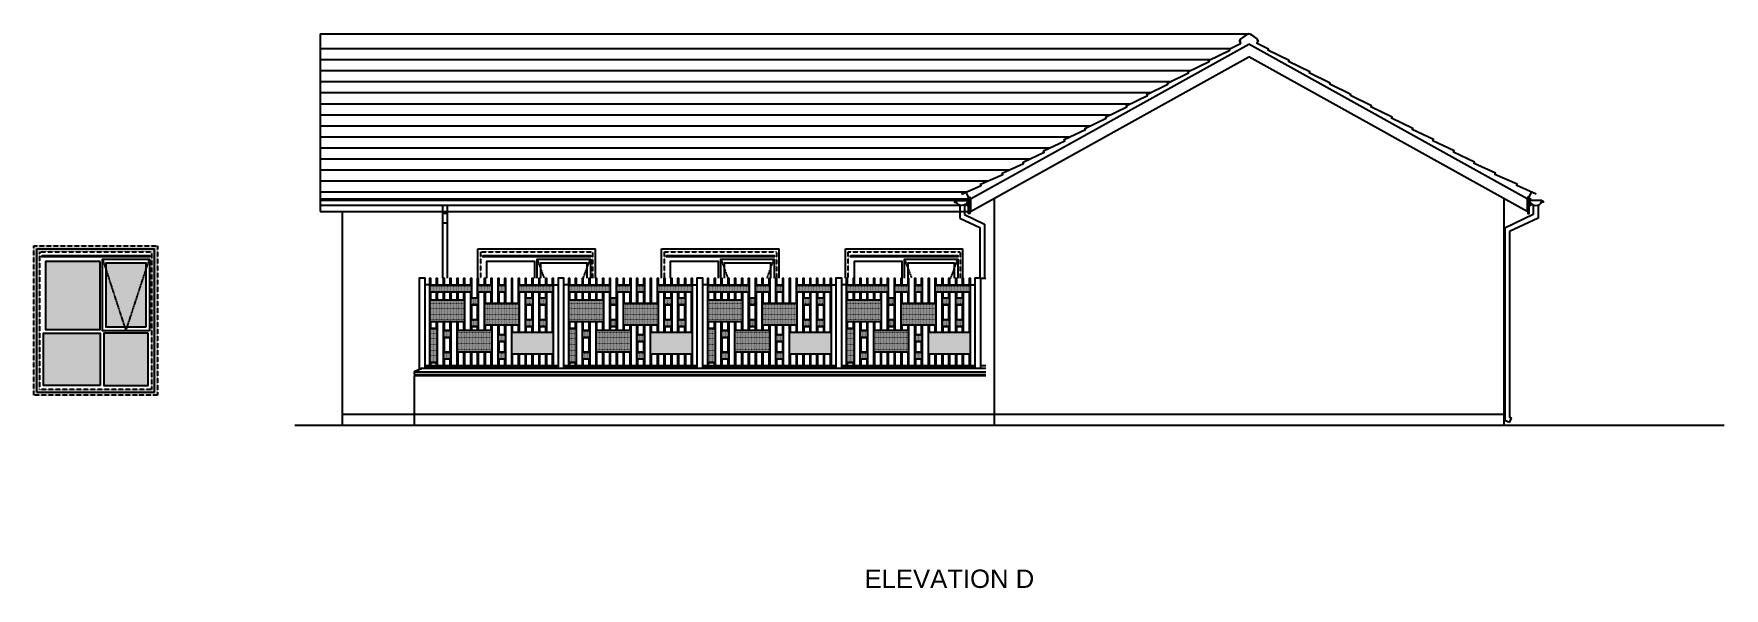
# Model space of a CAD drawing. Header units: inches. Extents: x -48459 to 205009, y 10398 to 54474.
# Drawn here: x 24124 to 47124, y 45607 to 53151 of the extents above; entities that cross this region are included whole.
import ezdxf

# ---------------------------------------------------------------- set-up
doc = ezdxf.new("R2010")
doc.units = ezdxf.units.IN
doc.header["$MEASUREMENT"] = 0
for name, pattern in [('13-42_First_Flr_Plan_XREF$0$HIDDEN', [0.375, 0.25, -0.125]), ('14-08 - Household Unit Master X-ref$0$DASHED2', [9.525, 6.35, -3.175]), ('DASHED', [19.05, 12.7, -6.35]), ('HIDDEN', [4.5, 1.5, -1.5, 1.5])]:
    doc.linetypes.add(name, pattern=pattern)
doc.layers.add('.', color=80, linetype='Continuous', lineweight=18)
for name, color, linetype in [('10-095_Xref_Sections$0$AR-Roof', 2, 'Continuous'), ('AR-backround', 9, 'Continuous'), ('AR-BRICK', 253, 'Continuous'), ('AR-DOOR-HATCH', 9, 'Continuous'), ('AR-HATCH', 8, 'Continuous'), ('AR-HIDDEN-OVER', 8, 'DASHED'), ('AR-NEW-WALL', 2, 'Continuous'), ('AR-RAILING', 8, 'Continuous'), ('AR-RAINWATER', 8, 'Continuous'), ('AR-ROOF-LINE', 8, 'Continuous'), ('AR-RWP', 8, 'Continuous'), ('AR-SECTION-LINE', 5, 'Continuous'), ('AR-WIND-SILL', 8, 'Continuous'), ('QSS ELEVATION 2', 2, 'Continuous'), ('QSS ELEVATION 4', 8, 'Continuous'), ('SECTION_3', 7, 'Continuous')]:
    doc.layers.add(name, color=color, linetype=linetype)
doc.layers.add('AR-DEMOLITIONS', color=1, linetype='13-42_First_Flr_Plan_XREF$0$HIDDEN', true_color=0xff0000)
doc.styles.add('MS_1.100_5.0mm', font='arial.ttf', dxfattribs={"height": 500})
pattern_1 = [(0, (-1e-11, -294.351), (3.125, 6.25), [0, -6.25])]
pattern_2 = [(0, (1890.1274, 0), (3.125, 6.25), [0, -6.25])]
pattern_3 = [(0, (3780.255, 0), (3.125, 6.25), [0, -6.25])]
pattern_4 = [(0, (5670.382, 0), (3.125, 6.25), [0, -6.25])]
pattern_5 = [(0, (1889.8473, -294.351), (3.125, 6.25), [0, -6.25])]
pattern_6 = [(0, (3779.975, -294.351), (3.125, 6.25), [0, -6.25])]
pattern_7 = [(0, (5670.382, -294.351), (3.125, 6.25), [0, -6.25])]

msp = doc.modelspace()

# ---------------------------------------------------------------- texts
at = {"layer": 'Defpoints', "insert": (33888.6, 45860.1), "char_height": 250, "attachment_point": 1, "style": 'MS_1.100_5.0mm'}
msp.add_mtext_dynamic_manual_height_columns('\\pxqc;ELEVATION D', width=5386.081, gutter_width=5000, heights=[0], dxfattribs=at)

# ---------------------------------------------------------------- blocks, each defined once
blk = doc.blocks.new('GUTTER END')
at = {"layer": '10-095_Xref_Sections$0$AR-Roof', "color": 8}
for p, q in [((0, -110), (0, 0)), ((0, 0), (8, 0)), ((8, -16), (8, 0)), ((0, -110), (6, -110)), ((8, -10), (18, -20)), ((8, -16), (15, -23)), ((8, -110), (8, -53)), ((168, -36), (11, -36)), ((15, -23), (18, -20)), ((165, -44), (167, -37)), ((182, -44), (165, -44)), ((169, -37), (168, -42)), ((174, -52), (170, -52))]:
    blk.add_line(p, q, dxfattribs=at)
blk.add_circle((182, -52), 8, dxfattribs=at)
for centre, radius, start, end in [((6, -106), 4, 270, 317.1447), ((89, -16), 81, 180, 194.4807), ((89, -16), 89, 204.4791, 336.1406), ((39, -132), 37.7, 67.9221, 142.2284), ((168, -37), 1, 71.5554, 162.9214), ((169, -43), 1, 166.0307, 270), ((168, -37), 1, 346.0307, 71.5554)]:
    blk.add_arc(centre, radius, start, end, dxfattribs=at)
blk = doc.blocks.new('A$Cdd12decc')
at = {"layer": 'AR-backround'}
for p, q in [((0, 0), (0, 400)), ((0, 400), (1600, 400)), ((1600, 0), (1600, 400))]:
    blk.add_line(p, q, dxfattribs=at)
at = {"layer": 'AR-backround', "linetype": '14-08 - Household Unit Master X-ref$0$DASHED2', "ltscale": 0.5}
blk.add_lwpolyline([(39, 0), (39, 361), (1561, 361), (1561, 0)], dxfattribs=at)
at = {"layer": 'AR-backround'}
for points in [[(68, 311), (795, 311), (795, 291), (68, 291)], [(805, 311), (1531, 311), (1531, 291), (805, 291)]]:
    blk.add_lwpolyline(points, close=True, dxfattribs=at)
for points in [[(805, 0), (805, 261), (1531, 261), (1531, 0)], [(775, 0), (775, 229), (118, 229), (118, 0)], [(775, 0), (775, 229), (118, 229), (118, 0)], [(855, 0), (855, 211), (1481, 211), (1481, 0)]]:
    blk.add_lwpolyline(points, dxfattribs=at)
at = {"layer": 'AR-backround', "linetype": 'HIDDEN'}
for points in [[(805, 261), (902, 0)], [(1434, 0), (1531, 261)]]:
    blk.add_lwpolyline(points, dxfattribs=at)
blk = doc.blocks.new('A$Caa643124')
at = {"layer": '.', "true_color": 0xff0000, "transparency": 33554559}
h = blk.add_hatch(color=1, dxfattribs=at)
h.dxf.hatch_style = 1
h.paths.add_polyline_path([(1682, 2033), (0, 2033), (0, 0), (1682, 0)])
h.paths.add_polyline_path([(80, 1953), (1602, 1953), (1602, 80), (80, 80)], flags=16)
at = {"layer": 'AR-DOOR-HATCH'}
h = blk.add_hatch(color=254, dxfattribs=at)
h.paths.add_polyline_path([(904, 130), (130, 130), (130, 845), (904, 845)])
h.paths.add_polyline_path([(1554, 845), (954, 845), (954, 130), (1554, 130)])
h.paths.add_polyline_path([(1523, 1803), (984, 1803), (984, 925), (1523, 925)])
h.paths.add_polyline_path([(904, 1820), (160, 1820), (160, 895), (904, 895)])
at = {"color": 252, "linetype": '14-08 - Household Unit Master X-ref$0$DASHED2', "ltscale": 0.5}
for points in [[(1683, 0), (0, 0), (0, 2033), (1683, 2033)], [(1602, 80), (80, 80), (80, 1953), (1602, 1953)]]:
    blk.add_lwpolyline(points, close=True, dxfattribs=at)
at = {"layer": 'AR-HIDDEN-OVER', "linetype": 'HIDDEN'}
blk.add_lwpolyline([(934, 1853), (1253, 875), (1573, 1853)], dxfattribs=at)
at = {"layer": 'QSS ELEVATION 2', "color": 4}
for p, q in [((42, 42), (42, 1992)), ((42, 1992), (1641, 1992)), ((1641, 42), (1641, 1992)), ((42, 42), (1641, 42))]:
    blk.add_line(p, q, dxfattribs=at)
at = {"layer": 'QSS ELEVATION 4'}
for points in [[(110, 1903), (836, 1903), (836, 1883), (110, 1883)], [(846, 1903), (1573, 1903), (1573, 1883), (846, 1883)], [(1573, 875), (934, 875), (934, 1853), (1573, 1853)], [(904, 1820), (160, 1820), (160, 895), (904, 895)], [(904, 1820), (160, 1820), (160, 895), (904, 895)], [(1523, 925), (984, 925), (984, 1803), (1523, 1803)], [(904, 130), (130, 130), (130, 845), (904, 845)], [(1554, 845), (954, 845), (954, 130), (1554, 130)]]:
    blk.add_lwpolyline(points, close=True, dxfattribs=at)

# ---------------------------------------------------------------- hatches: boundary and pattern name
at = {"layer": '.', "transparency": 33554559}
h = msp.add_hatch(dxfattribs=at)
h.set_pattern_fill('DOTS', color=254, scale=100)
h.paths.add_polyline_path([(30077.8, 49734.2), (29512.8, 49734.2), (29512.8, 49634.2), (30077.8, 49634.2)])
h = msp.add_hatch(dxfattribs=at)
h.set_pattern_fill('DOTS', color=254, scale=100)
h.paths.add_polyline_path([(30356.3, 49734.2), (30162.7, 49734.2), (30162.7, 49634.2), (30356.3, 49634.2)])
h.paths.add_polyline_path([(30542, 49734.2), (30441.2, 49734.2), (30441.2, 49634.2), (30542, 49634.2)])
h.paths.add_polyline_path([(30170.7, 49558.7), (30069.8, 49558.7), (30069.8, 49458.7), (30170.7, 49458.7)])
h = msp.add_hatch(dxfattribs=at)
h.set_pattern_fill('DOTS', color=254, scale=100)
h.paths.add_polyline_path([(31191.9, 49734.2), (30719.7, 49734.2), (30719.7, 49634.2), (31191.9, 49634.2)])
h = msp.add_hatch(dxfattribs=at)
h.set_pattern_fill('DOTS', color=254, scale=100)
h.set_pattern_definition(pattern_2)
h.paths.add_polyline_path([(31968, 49734.2), (31402.9, 49734.2), (31402.9, 49634.2), (31968, 49634.2)])
h = msp.add_hatch(dxfattribs=at)
h.set_pattern_fill('DOTS', color=254, scale=100)
h.set_pattern_definition(pattern_2)
h.paths.add_polyline_path([(32246.5, 49734.2), (32052.8, 49734.2), (32052.8, 49634.2), (32246.5, 49634.2)])
h.paths.add_polyline_path([(32432.1, 49734.2), (32331.3, 49734.2), (32331.3, 49634.2), (32432.1, 49634.2)])
h.paths.add_polyline_path([(32060.8, 49558.7), (31960, 49558.7), (31960, 49458.7), (32060.8, 49458.7)])
h = msp.add_hatch(dxfattribs=at)
h.set_pattern_fill('DOTS', color=254, scale=100)
h.set_pattern_definition(pattern_2)
h.paths.add_polyline_path([(33082, 49734.2), (32609.8, 49734.2), (32609.8, 49634.2), (33082, 49634.2)])
h = msp.add_hatch(dxfattribs=at)
h.set_pattern_fill('DOTS', color=254, scale=100)
h.set_pattern_definition(pattern_3)
h.paths.add_polyline_path([(33858.1, 49734.2), (33293.1, 49734.2), (33293.1, 49634.2), (33858.1, 49634.2)])
h = msp.add_hatch(dxfattribs=at)
h.set_pattern_fill('DOTS', color=254, scale=100)
h.set_pattern_definition(pattern_3)
h.paths.add_polyline_path([(34136.6, 49734.2), (33942.9, 49734.2), (33942.9, 49634.2), (34136.6, 49634.2)])
h.paths.add_polyline_path([(34322.3, 49734.2), (34221.4, 49734.2), (34221.4, 49634.2), (34322.3, 49634.2)])
h.paths.add_polyline_path([(33950.9, 49558.7), (33850.1, 49558.7), (33850.1, 49458.7), (33950.9, 49458.7)])
h = msp.add_hatch(dxfattribs=at)
h.set_pattern_fill('DOTS', color=254, scale=100)
h.set_pattern_definition(pattern_3)
h.paths.add_polyline_path([(34972.1, 49734.2), (34499.9, 49734.2), (34499.9, 49634.2), (34972.1, 49634.2)])
h = msp.add_hatch(dxfattribs=at)
h.set_pattern_fill('DOTS', color=254, scale=100)
h.set_pattern_definition(pattern_4)
h.paths.add_polyline_path([(35748.2, 49734.2), (35183.2, 49734.2), (35183.2, 49634.2), (35748.2, 49634.2)])
h = msp.add_hatch(dxfattribs=at)
h.set_pattern_fill('DOTS', color=254, scale=100)
h.set_pattern_definition(pattern_4)
h.paths.add_polyline_path([(36026.7, 49734.2), (35833.1, 49734.2), (35833.1, 49634.2), (36026.7, 49634.2)])
h.paths.add_polyline_path([(36212.4, 49734.2), (36111.6, 49734.2), (36111.6, 49634.2), (36212.4, 49634.2)])
h.paths.add_polyline_path([(35841.1, 49558.7), (35740.2, 49558.7), (35740.2, 49458.7), (35841.1, 49458.7)])
h = msp.add_hatch(dxfattribs=at)
h.set_pattern_fill('DOTS', color=254, scale=100)
h.set_pattern_definition(pattern_4)
h.paths.add_polyline_path([(36862.3, 49734.2), (36390.1, 49734.2), (36390.1, 49634.2), (36862.3, 49634.2)])
h = msp.add_hatch(dxfattribs=at)
h.set_pattern_fill('DOTS', color=254, scale=100)
h.paths.add_polyline_path([(29985, 49530.7), (29512.8, 49530.7), (29512.8, 49230.7), (29985, 49230.7)])
h = msp.add_hatch(dxfattribs=at)
h.set_pattern_fill('DOTS', color=254, scale=100)
h.paths.add_polyline_path([(30727.7, 49484.1), (30255.5, 49484.1), (30255.5, 49184.1), (30727.7, 49184.1)])
h = msp.add_hatch(dxfattribs=at)
h.set_pattern_fill('DOTS', color=254, scale=100)
h.paths.add_polyline_path([(30913.4, 49558.7), (30812.5, 49558.7), (30812.5, 49458.7), (30913.4, 49458.7)])
h = msp.add_hatch(dxfattribs=at)
h.set_pattern_fill('DOTS', color=254, scale=100)
h.paths.add_polyline_path([(31099, 49558.7), (30998.2, 49558.7), (30998.2, 49458.7), (31099, 49458.7)])
h = msp.add_hatch(dxfattribs=at)
h.set_pattern_fill('DOTS', color=254, scale=100)
h.set_pattern_definition(pattern_2)
h.paths.add_polyline_path([(31875.1, 49530.7), (31402.9, 49530.7), (31402.9, 49230.7), (31875.1, 49230.7)])
h = msp.add_hatch(dxfattribs=at)
h.set_pattern_fill('DOTS', color=254, scale=100)
h.set_pattern_definition(pattern_2)
h.paths.add_polyline_path([(32617.8, 49484.1), (32145.6, 49484.1), (32145.6, 49184.1), (32617.8, 49184.1)])
h = msp.add_hatch(dxfattribs=at)
h.set_pattern_fill('DOTS', color=254, scale=100)
h.set_pattern_definition(pattern_2)
h.paths.add_polyline_path([(32803.5, 49558.7), (32702.7, 49558.7), (32702.7, 49458.7), (32803.5, 49458.7)])
h = msp.add_hatch(dxfattribs=at)
h.set_pattern_fill('DOTS', color=254, scale=100)
h.set_pattern_definition(pattern_2)
h.paths.add_polyline_path([(32989.2, 49558.7), (32888.3, 49558.7), (32888.3, 49458.7), (32989.2, 49458.7)])
h = msp.add_hatch(dxfattribs=at)
h.set_pattern_fill('DOTS', color=254, scale=100)
h.set_pattern_definition(pattern_3)
h.paths.add_polyline_path([(33765.2, 49530.7), (33293.1, 49530.7), (33293.1, 49230.7), (33765.2, 49230.7)])
h = msp.add_hatch(dxfattribs=at)
h.set_pattern_fill('DOTS', color=254, scale=100)
h.set_pattern_definition(pattern_3)
h.paths.add_polyline_path([(34507.9, 49484.1), (34035.8, 49484.1), (34035.8, 49184.1), (34507.9, 49184.1)])
h = msp.add_hatch(dxfattribs=at)
h.set_pattern_fill('DOTS', color=254, scale=100)
h.set_pattern_definition(pattern_3)
h.paths.add_polyline_path([(34693.6, 49558.7), (34592.8, 49558.7), (34592.8, 49458.7), (34693.6, 49458.7)])
h = msp.add_hatch(dxfattribs=at)
h.set_pattern_fill('DOTS', color=254, scale=100)
h.set_pattern_definition(pattern_3)
h.paths.add_polyline_path([(34879.3, 49558.7), (34778.5, 49558.7), (34778.5, 49458.7), (34879.3, 49458.7)])
h = msp.add_hatch(dxfattribs=at)
h.set_pattern_fill('DOTS', color=254, scale=100)
h.set_pattern_definition(pattern_4)
h.paths.add_polyline_path([(35655.4, 49530.7), (35183.2, 49530.7), (35183.2, 49230.7), (35655.4, 49230.7)])
h = msp.add_hatch(dxfattribs=at)
h.set_pattern_fill('DOTS', color=254, scale=100)
h.set_pattern_definition(pattern_4)
h.paths.add_polyline_path([(36398.1, 49484.1), (35925.9, 49484.1), (35925.9, 49184.1), (36398.1, 49184.1)])
h = msp.add_hatch(dxfattribs=at)
h.set_pattern_fill('DOTS', color=254, scale=100)
h.set_pattern_definition(pattern_4)
h.paths.add_polyline_path([(36583.7, 49558.7), (36482.9, 49558.7), (36482.9, 49458.7), (36583.7, 49458.7)])
h = msp.add_hatch(dxfattribs=at)
h.set_pattern_fill('DOTS', color=254, scale=100)
h.set_pattern_definition(pattern_4)
h.paths.add_polyline_path([(36769.4, 49558.7), (36668.6, 49558.7), (36668.6, 49458.7), (36769.4, 49458.7)])
h = msp.add_hatch(dxfattribs=at)
h.set_pattern_fill('DOTS', color=254, scale=100)
h.set_pattern_definition([(0, (-742.697, -294.351), (3.125, 6.25), [0, -6.25])])
h.paths.add_polyline_path([(30170.7, 49264.4), (30069.8, 49264.4), (30069.8, 49164.4), (30170.7, 49164.4)])
h = msp.add_hatch(dxfattribs=at)
h.set_pattern_fill('DOTS', color=254, scale=100)
h.set_pattern_definition(pattern_1)
h.paths.add_polyline_path([(30913.4, 49264.4), (30812.5, 49264.4), (30812.5, 49164.4), (30913.4, 49164.4)])
h = msp.add_hatch(dxfattribs=at)
h.set_pattern_fill('DOTS', color=254, scale=100)
h.set_pattern_definition(pattern_1)
h.paths.add_polyline_path([(31099, 49264.4), (30998.2, 49264.4), (30998.2, 49164.4), (31099, 49164.4)])
h = msp.add_hatch(dxfattribs=at)
h.set_pattern_fill('DOTS', color=254, scale=100)
h.set_pattern_definition([(0, (1147.43, -294.351), (3.125, 6.25), [0, -6.25])])
h.paths.add_polyline_path([(32060.8, 49264.4), (31960, 49264.4), (31960, 49164.4), (32060.8, 49164.4)])
h = msp.add_hatch(dxfattribs=at)
h.set_pattern_fill('DOTS', color=254, scale=100)
h.set_pattern_definition(pattern_5)
h.paths.add_polyline_path([(32803.2, 49264.4), (32702.4, 49264.4), (32702.4, 49164.4), (32803.2, 49164.4)])
h = msp.add_hatch(dxfattribs=at)
h.set_pattern_fill('DOTS', color=254, scale=100)
h.set_pattern_definition(pattern_5)
h.paths.add_polyline_path([(32988.9, 49264.4), (32888, 49264.4), (32888, 49164.4), (32988.9, 49164.4)])
h = msp.add_hatch(dxfattribs=at)
h.set_pattern_fill('DOTS', color=254, scale=100)
h.set_pattern_definition([(0, (3037.5576, -294.351), (3.125, 6.25), [0, -6.25])])
h.paths.add_polyline_path([(33950.9, 49264.4), (33850.1, 49264.4), (33850.1, 49164.4), (33950.9, 49164.4)])
h = msp.add_hatch(dxfattribs=at)
h.set_pattern_fill('DOTS', color=254, scale=100)
h.set_pattern_definition(pattern_6)
h.paths.add_polyline_path([(34693.3, 49264.4), (34592.5, 49264.4), (34592.5, 49164.4), (34693.3, 49164.4)])
h = msp.add_hatch(dxfattribs=at)
h.set_pattern_fill('DOTS', color=254, scale=100)
h.set_pattern_definition(pattern_6)
h.paths.add_polyline_path([(34879, 49264.4), (34778.2, 49264.4), (34778.2, 49164.4), (34879, 49164.4)])
h = msp.add_hatch(dxfattribs=at)
h.set_pattern_fill('DOTS', color=254, scale=100)
h.set_pattern_definition([(0, (4927.685, -294.351), (3.125, 6.25), [0, -6.25])])
h.paths.add_polyline_path([(35841.1, 49264.4), (35740.2, 49264.4), (35740.2, 49164.4), (35841.1, 49164.4)])
h = msp.add_hatch(dxfattribs=at)
h.set_pattern_fill('DOTS', color=254, scale=100)
h.set_pattern_definition(pattern_7)
h.paths.add_polyline_path([(36583.7, 49264.4), (36482.9, 49264.4), (36482.9, 49164.4), (36583.7, 49164.4)])
h = msp.add_hatch(dxfattribs=at)
h.set_pattern_fill('DOTS', color=254, scale=100)
h.set_pattern_definition(pattern_7)
h.paths.add_polyline_path([(36769.4, 49264.4), (36668.6, 49264.4), (36668.6, 49164.4), (36769.4, 49164.4)])
h = msp.add_hatch(dxfattribs=at)
h.set_pattern_fill('DOTS', color=254, scale=100)
h.set_pattern_definition([(0, (-1299.72, -414.613), (3.125, 6.25), [0, -6.25])])
h.paths.add_polyline_path([(29613.6, 49144.1), (29512.8, 49144.1), (29512.8, 48671.9), (29613.6, 48671.9)])
h = msp.add_hatch(dxfattribs=at)
h.set_pattern_fill('DOTS', color=254, scale=100)
h.set_pattern_definition([(0, (-1114.0457, -443.0366), (3.125, 6.25), [0, -6.25])])
h.paths.add_polyline_path([(29799.3, 49115.7), (29698.5, 49115.7), (29698.5, 49015.7), (29799.3, 49015.7)])
h = msp.add_hatch(dxfattribs=at)
h.set_pattern_fill('DOTS', color=254, scale=100)
h.set_pattern_definition([(0, (371.3486, -413.4455), (3.125, 6.25), [0, -6.25])])
h.paths.add_polyline_path([(30356.3, 49117.3), (29884.2, 49117.3), (29884.2, 48817.3), (30356.3, 48817.3)])
h = msp.add_hatch(dxfattribs=at)
h.set_pattern_fill('DOTS', color=254, scale=100)
h.set_pattern_definition([(0, (-371.3486, -498.545), (3.125, 6.25), [0, -6.25])])
h.paths.add_polyline_path([(30542, 49060.2), (30441.2, 49060.2), (30441.2, 48960.2), (30542, 48960.2)])
h = msp.add_hatch(dxfattribs=at)
h.set_pattern_fill('DOTS', color=254, scale=100)
h.set_pattern_definition([(0, (1114.0457, -437.758), (3.125, 6.25), [0, -6.25])])
h.paths.add_polyline_path([(31191.9, 49092.9), (30626.9, 49092.9), (30626.9, 48792.9), (31191.9, 48792.9)])
h = msp.add_hatch(dxfattribs=at)
h.set_pattern_fill('DOTS', color=254, scale=100)
h.set_pattern_definition([(0, (590.4074, -414.613), (3.125, 6.25), [0, -6.25])])
h.paths.add_polyline_path([(31503.8, 49144.1), (31402.9, 49144.1), (31402.9, 48671.9), (31503.8, 48671.9)])
h = msp.add_hatch(dxfattribs=at)
h.set_pattern_fill('DOTS', color=254, scale=100)
h.set_pattern_definition([(0, (776.082, -443.0366), (3.125, 6.25), [0, -6.25])])
h.paths.add_polyline_path([(31689.4, 49115.7), (31588.6, 49115.7), (31588.6, 49015.7), (31689.4, 49015.7)])
h = msp.add_hatch(dxfattribs=at)
h.set_pattern_fill('DOTS', color=254, scale=100)
h.set_pattern_definition([(0, (2261.476, -413.4455), (3.125, 6.25), [0, -6.25])])
h.paths.add_polyline_path([(32246.5, 49117.3), (31774.3, 49117.3), (31774.3, 48817.3), (32246.5, 48817.3)])
h = msp.add_hatch(dxfattribs=at)
h.set_pattern_fill('DOTS', color=254, scale=100)
h.set_pattern_definition([(0, (1518.779, -498.545), (3.125, 6.25), [0, -6.25])])
h.paths.add_polyline_path([(32432.1, 49060.2), (32331.3, 49060.2), (32331.3, 48960.2), (32432.1, 48960.2)])
h = msp.add_hatch(dxfattribs=at)
h.set_pattern_fill('DOTS', color=254, scale=100)
h.set_pattern_definition([(0, (3004.173, -437.758), (3.125, 6.25), [0, -6.25])])
h.paths.add_polyline_path([(33082, 49092.9), (32517, 49092.9), (32517, 48792.9), (33082, 48792.9)])
h = msp.add_hatch(dxfattribs=at)
h.set_pattern_fill('DOTS', color=254, scale=100)
h.set_pattern_definition([(0, (2480.535, -414.613), (3.125, 6.25), [0, -6.25])])
h.paths.add_polyline_path([(33393.9, 49144.1), (33293.1, 49144.1), (33293.1, 48671.9), (33393.9, 48671.9)])
h = msp.add_hatch(dxfattribs=at)
h.set_pattern_fill('DOTS', color=254, scale=100)
h.set_pattern_definition([(0, (2666.209, -443.0366), (3.125, 6.25), [0, -6.25])])
h.paths.add_polyline_path([(33579.6, 49115.7), (33478.7, 49115.7), (33478.7, 49015.7), (33579.6, 49015.7)])
h = msp.add_hatch(dxfattribs=at)
h.set_pattern_fill('DOTS', color=254, scale=100)
h.set_pattern_definition([(0, (4151.603, -413.4455), (3.125, 6.25), [0, -6.25])])
h.paths.add_polyline_path([(34136.6, 49117.3), (33664.4, 49117.3), (33664.4, 48817.3), (34136.6, 48817.3)])
h = msp.add_hatch(dxfattribs=at)
h.set_pattern_fill('DOTS', color=254, scale=100)
h.set_pattern_definition([(0, (3408.906, -498.545), (3.125, 6.25), [0, -6.25])])
h.paths.add_polyline_path([(34322.3, 49060.2), (34221.4, 49060.2), (34221.4, 48960.2), (34322.3, 48960.2)])
h = msp.add_hatch(dxfattribs=at)
h.set_pattern_fill('DOTS', color=254, scale=100)
h.set_pattern_definition([(0, (4894.3004, -437.758), (3.125, 6.25), [0, -6.25])])
h.paths.add_polyline_path([(34972.1, 49092.9), (34407.1, 49092.9), (34407.1, 48792.9), (34972.1, 48792.9)])
h = msp.add_hatch(dxfattribs=at)
h.set_pattern_fill('DOTS', color=254, scale=100)
h.set_pattern_definition([(0, (4370.662, -414.613), (3.125, 6.25), [0, -6.25])])
h.paths.add_polyline_path([(35284, 49144.1), (35183.2, 49144.1), (35183.2, 48671.9), (35284, 48671.9)])
h = msp.add_hatch(dxfattribs=at)
h.set_pattern_fill('DOTS', color=254, scale=100)
h.set_pattern_definition([(0, (4556.3365, -443.0366), (3.125, 6.25), [0, -6.25])])
h.paths.add_polyline_path([(35469.7, 49115.7), (35368.9, 49115.7), (35368.9, 49015.7), (35469.7, 49015.7)])
h = msp.add_hatch(dxfattribs=at)
h.set_pattern_fill('DOTS', color=254, scale=100)
h.set_pattern_definition([(0, (6041.7307, -413.4455), (3.125, 6.25), [0, -6.25])])
h.paths.add_polyline_path([(36026.7, 49117.3), (35554.5, 49117.3), (35554.5, 48817.3), (36026.7, 48817.3)])
h = msp.add_hatch(dxfattribs=at)
h.set_pattern_fill('DOTS', color=254, scale=100)
h.set_pattern_definition([(0, (5299.0336, -498.545), (3.125, 6.25), [0, -6.25])])
h.paths.add_polyline_path([(36212.4, 49060.2), (36111.6, 49060.2), (36111.6, 48960.2), (36212.4, 48960.2)])
h = msp.add_hatch(dxfattribs=at)
h.set_pattern_fill('DOTS', color=254, scale=100)
h.set_pattern_definition([(0, (6784.428, -437.758), (3.125, 6.25), [0, -6.25])])
h.paths.add_polyline_path([(36862.3, 49092.9), (36297.2, 49092.9), (36297.2, 48792.9), (36862.3, 48792.9)])
h = msp.add_hatch(dxfattribs=at)
h.set_pattern_fill('DOTS', color=254, scale=100)
h.set_pattern_definition([(0, (-1114.0457, -737.388), (3.125, 6.25), [0, -6.25])])
h.paths.add_polyline_path([(29799.3, 48821.3), (29698.5, 48821.3), (29698.5, 48721.3), (29799.3, 48721.3)])
h = msp.add_hatch(dxfattribs=at)
h.set_pattern_fill('DOTS', color=254, scale=100)
h.set_pattern_definition([(0, (-371.3486, -737.388), (3.125, 6.25), [0, -6.25])])
h.paths.add_polyline_path([(30542, 48821.3), (30441.2, 48821.3), (30441.2, 48721.3), (30542, 48721.3)])
h = msp.add_hatch(dxfattribs=at)
h.set_pattern_fill('DOTS', color=254, scale=100)
h.set_pattern_definition([(0, (776.082, -737.388), (3.125, 6.25), [0, -6.25])])
h.paths.add_polyline_path([(31689.4, 48821.3), (31588.6, 48821.3), (31588.6, 48721.3), (31689.4, 48721.3)])
h = msp.add_hatch(dxfattribs=at)
h.set_pattern_fill('DOTS', color=254, scale=100)
h.set_pattern_definition([(0, (1518.779, -737.388), (3.125, 6.25), [0, -6.25])])
h.paths.add_polyline_path([(32432.1, 48821.3), (32331.3, 48821.3), (32331.3, 48721.3), (32432.1, 48721.3)])
h = msp.add_hatch(dxfattribs=at)
h.set_pattern_fill('DOTS', color=254, scale=100)
h.set_pattern_definition([(0, (2666.209, -737.388), (3.125, 6.25), [0, -6.25])])
h.paths.add_polyline_path([(33579.6, 48821.3), (33478.7, 48821.3), (33478.7, 48721.3), (33579.6, 48721.3)])
h = msp.add_hatch(dxfattribs=at)
h.set_pattern_fill('DOTS', color=254, scale=100)
h.set_pattern_definition([(0, (3408.906, -737.388), (3.125, 6.25), [0, -6.25])])
h.paths.add_polyline_path([(34322.3, 48821.3), (34221.4, 48821.3), (34221.4, 48721.3), (34322.3, 48721.3)])
h = msp.add_hatch(dxfattribs=at)
h.set_pattern_fill('DOTS', color=254, scale=100)
h.set_pattern_definition([(0, (4556.3365, -737.388), (3.125, 6.25), [0, -6.25])])
h.paths.add_polyline_path([(35469.7, 48821.3), (35368.9, 48821.3), (35368.9, 48721.3), (35469.7, 48721.3)])
h = msp.add_hatch(dxfattribs=at)
h.set_pattern_fill('DOTS', color=254, scale=100)
h.set_pattern_definition([(0, (5299.0336, -737.388), (3.125, 6.25), [0, -6.25])])
h.paths.add_polyline_path([(36212.4, 48821.3), (36111.6, 48821.3), (36111.6, 48721.3), (36212.4, 48721.3)])
at = {"layer": 'AR-BRICK', "transparency": 33554687}
h = msp.add_hatch(dxfattribs=at)
h.set_pattern_fill('ANSI31', color=254, scale=1200, angle=135)
h.paths.add_polyline_path([(38714.8, 52001.3), (38707, 52017.6), (38995.1, 52155.7), (38987.3, 52172), (39275.3, 52310.1), (39267.6, 52326.3), (39555.6, 52464.5), (39547.9, 52480.7), (39835.9, 52618.9), (39828.1, 52635.1), (40116.2, 52773.3), (40108.4, 52789.5), (40396.5, 52927.7), (40388.7, 52943.9), (40525.1, 53009.3), (28019.7, 53009.3), (28019.7, 50904.9), (36827.1, 50904.9), (36831.4, 50909.1), (36831.4, 50919.1), (36842.2, 50929.1), (36812, 50996.4), (37012.1, 51086.4), (37004.9, 51102.6), (37309.2, 51237.1), (37301.1, 51255), (37592.3, 51385.9), (37584.1, 51403.6), (37873.3, 51538.9), (37864.4, 51557.9), (38153.6, 51693.3), (38144.5, 51712.8), (38434, 51847.9), (38426.7, 51863.2)])

# ---------------------------------------------------------------- linework, layer by layer
at = {"layer": 'AR-backround', "color": 254, "transparency": 33554559}
for p, q in [((36670.9, 50883.3), (28019.7, 50883.3)), ((36749.9, 50814.5), (28019.7, 50814.5))]:
    msp.add_line(p, q, dxfattribs=at)
at = {"layer": 'AR-backround'}
for p, q in [((28319.7, 47974.2), (29300.1, 47974.2)), ((44139.4, 47974.2), (44123.9, 47974.2))]:
    msp.add_line(p, q, dxfattribs=at)
at = {"layer": 'AR-HATCH'}
for p, q in [((29300.1, 47974.2), (37188, 47974.2)), ((37188, 47974.2), (44123.9, 47974.2))]:
    msp.add_line(p, q, dxfattribs=at)
at = {"layer": 'AR-NEW-WALL'}
for p, q in [((37192.6, 50912.9), (37192.6, 47824.2)), ((44123.9, 50904.9), (44123.9, 47824.2)), ((29300.1, 48499.2), (29300.1, 47824.2))]:
    msp.add_line(p, q, dxfattribs=at)
at = {"layer": 'AR-NEW-WALL', "color": 8}
msp.add_line((28319.7, 50731.7), (28319.7, 47824.2), dxfattribs=at)
at = {"layer": 'AR-RAILING'}
for p, q in [((30356.3, 49184.1), (30356.3, 48599.2)), ((30441.2, 48599.2), (30441.2, 49184.1)), ((32246.5, 49184.1), (32246.5, 48599.2)), ((32331.3, 48599.2), (32331.3, 49184.1)), ((34136.6, 49184.1), (34136.6, 48599.2)), ((34221.4, 48599.2), (34221.4, 49184.1)), ((36026.7, 49184.1), (36026.7, 48599.2)), ((36111.6, 48599.2), (36111.6, 49184.1)), ((30348.3, 48599.2), (30348.3, 48817.3)), ((32238.5, 48599.2), (32238.5, 48817.3)), ((34128.6, 48599.2), (34128.6, 48817.3)), ((36018.7, 48599.2), (36018.7, 48817.3)), ((30449.2, 48721.3), (30449.2, 48599.2)), ((32339.3, 48721.3), (32339.3, 48599.2)), ((34229.4, 48721.3), (34229.4, 48599.2)), ((36119.6, 48721.3), (36119.6, 48599.2))]:
    msp.add_line(p, q, dxfattribs=at)
for points in [[(29447.3, 48599.2), (29447.3, 49824.2), (29367.3, 49824.2), (29367.3, 48580.4)], [(29520.8, 48671.9), (29520.8, 48637.2), (29512.8, 48637.2), (29512.8, 49824.2), (29520.8, 49824.2), (29520.8, 49734.2)], [(29605.6, 49734.2), (29605.6, 49824.2), (29613.6, 49824.2), (29613.6, 49734.2)], [(29698.5, 49734.2), (29698.5, 49824.2), (29706.5, 49824.2), (29706.5, 49734.2)], [(29791.3, 49734.2), (29791.3, 49824.2), (29799.3, 49824.2), (29799.3, 49734.2)], [(29884.2, 49734.2), (29884.2, 49824.2), (29892.2, 49824.2), (29892.2, 49734.2)], [(29977, 49734.2), (29977, 49824.2), (29985, 49824.2), (29985, 49734.2)], [(30069.8, 49734.2), (30069.8, 49824.2), (30077.8, 49824.2), (30077.8, 49558.7)], [(30162.7, 49558.7), (30162.7, 49824.2), (30170.7, 49824.2), (30170.7, 49734.2)], [(30255.5, 49734.2), (30255.5, 49824.2), (30263.5, 49824.2), (30263.5, 49734.2)], [(30348.3, 49734.2), (30348.3, 49824.2), (30356.3, 49824.2), (30356.3, 49484.1)], [(30441.2, 49484.1), (30441.2, 49824.2), (30449.2, 49824.2), (30449.2, 49734.2)], [(30534, 49734.2), (30534, 49824.2), (30542, 49824.2), (30542, 49484.1)], [(30626.9, 49484.1), (30626.9, 49824.2), (30634.9, 49824.2), (30634.9, 49484.1)], [(30719.7, 49484.1), (30719.7, 49824.2), (30727.7, 49824.2), (30727.7, 49734.2)], [(30812.5, 49734.2), (30812.5, 49824.2), (30820.5, 49824.2), (30820.5, 49734.2)], [(30905.6, 49734.2), (30905.6, 49824.2), (30913.6, 49824.2), (30913.6, 49734.2)], [(30998.2, 49734.2), (30998.2, 49824.2), (31006.2, 49824.2), (31006.2, 49734.2)], [(31091, 49734.2), (31091, 49824.2), (31099, 49824.2), (31099, 49734.2)], [(31183.9, 49734.2), (31183.9, 49824.2), (31191.9, 49824.2), (31191.9, 48637.2), (31183.9, 48637.2), (31183.9, 48792.9)], [(31337.4, 48599.2), (31337.4, 49824.2), (31257.4, 49824.2), (31257.4, 48599.2)], [(31410.9, 48671.9), (31410.9, 48637.2), (31402.9, 48637.2), (31402.9, 49824.2), (31410.9, 49824.2), (31410.9, 49734.2)], [(31495.8, 49734.2), (31495.8, 49824.2), (31503.8, 49824.2), (31503.8, 49734.2)], [(31588.6, 49734.2), (31588.6, 49824.2), (31596.6, 49824.2), (31596.6, 49734.2)], [(31681.4, 49734.2), (31681.4, 49824.2), (31689.4, 49824.2), (31689.4, 49734.2)], [(31774.3, 49734.2), (31774.3, 49824.2), (31782.3, 49824.2), (31782.3, 49734.2)], [(31867.1, 49734.2), (31867.1, 49824.2), (31875.1, 49824.2), (31875.1, 49734.2)], [(31960, 49734.2), (31960, 49824.2), (31968, 49824.2), (31968, 49117.3)], [(32052.8, 49117.3), (32052.8, 49824.2), (32060.8, 49824.2), (32060.8, 49734.2)], [(32145.6, 49734.2), (32145.6, 49824.2), (32153.6, 49824.2), (32153.6, 49734.2)], [(32238.5, 49734.2), (32238.5, 49824.2), (32246.5, 49824.2), (32246.5, 49484.1)], [(32331.3, 49484.1), (32331.3, 49824.2), (32339.3, 49824.2), (32339.3, 49734.2)], [(32424.1, 49734.2), (32424.1, 49824.2), (32432.1, 49824.2), (32432.1, 49484.1)], [(32517, 49484.1), (32517, 49824.2), (32525, 49824.2), (32525, 49484.1)], [(32609.8, 49484.1), (32609.8, 49824.2), (32617.8, 49824.2), (32617.8, 49734.2)], [(32702.7, 49734.2), (32702.7, 49824.2), (32710.7, 49824.2), (32710.7, 49734.2)], [(32795.8, 49734.2), (32795.8, 49824.2), (32803.8, 49824.2), (32803.8, 49734.2)], [(32888.3, 49734.2), (32888.3, 49824.2), (32896.3, 49824.2), (32896.3, 49734.2)], [(32981.2, 49734.2), (32981.2, 49824.2), (32989.2, 49824.2), (32989.2, 49734.2)], [(33074, 49734.2), (33074, 49824.2), (33082, 49824.2), (33082, 48637.2), (33074, 48637.2), (33074, 48792.9)], [(33227.5, 48599.2), (33227.5, 49824.2), (33147.5, 49824.2), (33147.5, 48599.2)], [(33301.1, 48671.9), (33301.1, 48637.2), (33293.1, 48637.2), (33293.1, 49824.2), (33301.1, 49824.2), (33301.1, 49734.2)], [(33385.9, 49734.2), (33385.9, 49824.2), (33393.9, 49824.2), (33393.9, 49734.2)], [(33478.7, 49734.2), (33478.7, 49824.2), (33486.7, 49824.2), (33486.7, 49734.2)], [(33571.6, 49734.2), (33571.6, 49824.2), (33579.6, 49824.2), (33579.6, 49734.2)], [(33664.4, 49734.2), (33664.4, 49824.2), (33672.4, 49824.2), (33672.4, 49734.2)], [(33757.2, 49734.2), (33757.2, 49824.2), (33765.2, 49824.2), (33765.2, 49734.2)], [(33850.1, 49734.2), (33850.1, 49824.2), (33858.1, 49824.2), (33858.1, 49117.3)], [(33942.9, 49117.3), (33942.9, 49824.2), (33950.9, 49824.2), (33950.9, 49734.2)], [(34035.8, 49734.2), (34035.8, 49824.2), (34043.8, 49824.2), (34043.8, 49734.2)], [(34128.6, 49734.2), (34128.6, 49824.2), (34136.6, 49824.2), (34136.6, 49484.1)], [(34221.4, 49484.1), (34221.4, 49824.2), (34229.4, 49824.2), (34229.4, 49734.2)], [(34314.3, 49734.2), (34314.3, 49824.2), (34322.3, 49824.2), (34322.3, 49484.1)], [(34407.1, 49484.1), (34407.1, 49824.2), (34415.1, 49824.2), (34415.1, 49484.1)], [(34499.9, 49484.1), (34499.9, 49824.2), (34507.9, 49824.2), (34507.9, 49734.2)], [(34592.8, 49734.2), (34592.8, 49824.2), (34600.8, 49824.2), (34600.8, 49734.2)], [(34685.9, 49734.2), (34685.9, 49824.2), (34693.9, 49824.2), (34693.9, 49734.2)], [(34778.5, 49734.2), (34778.5, 49824.2), (34786.5, 49824.2), (34786.5, 49734.2)], [(34871.3, 49734.2), (34871.3, 49824.2), (34879.3, 49824.2), (34879.3, 49734.2)], [(34964.1, 49734.2), (34964.1, 49824.2), (34972.1, 49824.2), (34972.1, 48637.2), (34964.1, 48637.2), (34964.1, 48792.9)], [(35117.7, 48599.2), (35117.7, 49824.2), (35037.7, 49824.2), (35037.7, 48599.2)], [(35191.2, 48671.9), (35191.2, 48637.2), (35183.2, 48637.2), (35183.2, 49824.2), (35191.2, 49824.2), (35191.2, 49734.2)], [(35276, 49734.2), (35276, 49824.2), (35284, 49824.2), (35284, 49734.2)], [(35368.9, 49734.2), (35368.9, 49824.2), (35376.9, 49824.2), (35376.9, 49734.2)], [(35461.7, 49734.2), (35461.7, 49824.2), (35469.7, 49824.2), (35469.7, 49734.2)], [(35554.5, 49734.2), (35554.5, 49824.2), (35562.5, 49824.2), (35562.5, 49734.2)], [(35647.4, 49734.2), (35647.4, 49824.2), (35655.4, 49824.2), (35655.4, 49734.2)], [(35740.2, 49734.2), (35740.2, 49824.2), (35748.2, 49824.2), (35748.2, 49117.3)], [(35833.1, 49117.3), (35833.1, 49824.2), (35841.1, 49824.2), (35841.1, 49734.2)], [(35925.9, 49734.2), (35925.9, 49824.2), (35933.9, 49824.2), (35933.9, 49734.2)], [(36018.7, 49734.2), (36018.7, 49824.2), (36026.7, 49824.2), (36026.7, 49484.1)], [(36111.6, 49484.1), (36111.6, 49824.2), (36119.6, 49824.2), (36119.6, 49734.2)], [(36204.4, 49734.2), (36204.4, 49824.2), (36212.4, 49824.2), (36212.4, 49484.1)], [(36297.2, 49484.1), (36297.2, 49824.2), (36305.2, 49824.2), (36305.2, 49484.1)], [(36390.1, 49484.1), (36390.1, 49824.2), (36398.1, 49824.2), (36398.1, 49734.2)], [(36482.9, 49734.2), (36482.9, 49824.2), (36490.9, 49824.2), (36490.9, 49734.2)], [(36576, 49734.2), (36576, 49824.2), (36584, 49824.2), (36584, 49734.2)], [(36668.6, 49734.2), (36668.6, 49824.2), (36676.6, 49824.2), (36676.6, 49734.2)], [(36761.4, 49734.2), (36761.4, 49824.2), (36769.4, 49824.2), (36769.4, 49734.2)], [(36854.3, 49734.2), (36854.3, 49824.2), (36862.3, 49824.2), (36862.3, 48637.2), (36854.3, 48637.2), (36854.3, 48792.9)], [(37007.8, 48599.2), (37007.8, 49824.2), (36927.8, 49824.2), (36927.8, 48599.2)], [(29512.8, 49530.7), (29985, 49530.7), (29985, 49230.7), (29512.8, 49230.7), (29512.8, 49530.7)], [(29520.8, 49634.2), (29520.8, 49530.7)], [(29605.6, 49530.7), (29605.6, 49634.2)], [(29613.6, 49634.2), (29613.6, 49530.7)], [(29698.5, 49530.7), (29698.5, 49634.2)], [(29706.5, 49634.2), (29706.5, 49530.7)], [(29791.3, 49530.7), (29791.3, 49634.2)], [(29799.3, 49634.2), (29799.3, 49530.7)], [(29884.2, 49530.7), (29884.2, 49634.2)], [(29892.2, 49634.2), (29892.2, 49530.7)], [(29977, 49530.7), (29977, 49634.2)], [(29985, 49634.2), (29985, 49117.3)], [(30069.8, 49117.3), (30069.8, 49634.2)], [(30077.8, 49458.7), (30077.8, 49264.4)], [(30162.7, 49264.4), (30162.7, 49458.7)], [(30170.7, 49634.2), (30170.7, 49117.3)], [(30255.5, 49117.3), (30255.5, 49634.2)], [(30255.5, 49484.1), (30727.7, 49484.1), (30727.7, 49184.1), (30255.5, 49184.1), (30255.5, 49484.1)], [(30263.5, 49634.2), (30263.5, 49484.1)], [(30348.3, 49484.1), (30348.3, 49634.2)], [(30449.2, 49634.2), (30449.2, 49484.1)], [(30534, 49484.1), (30534, 49634.2)], [(30727.7, 49634.2), (30727.7, 49092.9)], [(30812.5, 49092.9), (30812.5, 49634.2)], [(30820.5, 49634.2), (30820.5, 49558.7)], [(30820.5, 49458.7), (30820.5, 49264.4)], [(30905.6, 49558.7), (30905.6, 49634.2)], [(30905.6, 49264.4), (30905.6, 49458.7)], [(30913.6, 49634.2), (30913.6, 49092.9)], [(30998.2, 49092.9), (30998.2, 49634.2)], [(31006.2, 49634.2), (31006.2, 49558.7)], [(31006.2, 49458.7), (31006.2, 49264.4)], [(31091, 49558.7), (31091, 49634.2)], [(31091, 49264.4), (31091, 49458.7)], [(31099, 49634.2), (31099, 49092.9)], [(31183.9, 49092.9), (31183.9, 49634.2)], [(31402.9, 49530.7), (31875.1, 49530.7), (31875.1, 49230.7), (31402.9, 49230.7), (31402.9, 49530.7)], [(31410.9, 49634.2), (31410.9, 49530.7)], [(31495.8, 49530.7), (31495.8, 49634.2)], [(31503.8, 49634.2), (31503.8, 49530.7)], [(31588.6, 49530.7), (31588.6, 49634.2)], [(31596.6, 49634.2), (31596.6, 49530.7)], [(31681.4, 49530.7), (31681.4, 49634.2)], [(31689.4, 49634.2), (31689.4, 49530.7)], [(31774.3, 49530.7), (31774.3, 49634.2)], [(31782.3, 49634.2), (31782.3, 49530.7)], [(31867.1, 49530.7), (31867.1, 49634.2)], [(31875.1, 49634.2), (31875.1, 49117.3)], [(31960, 49117.3), (31960, 49634.2)], [(32060.8, 49634.2), (32060.8, 49117.3)], [(32145.6, 49117.3), (32145.6, 49634.2)], [(32145.6, 49484.1), (32617.8, 49484.1), (32617.8, 49184.1), (32145.6, 49184.1), (32145.6, 49484.1)], [(32153.6, 49634.2), (32153.6, 49484.1)], [(32238.5, 49484.1), (32238.5, 49634.2)], [(32339.3, 49634.2), (32339.3, 49484.1)], [(32424.1, 49484.1), (32424.1, 49634.2)], [(32617.8, 49634.2), (32617.8, 49092.9)], [(32702.7, 49092.9), (32702.7, 49634.2)], [(32710.7, 49634.2), (32710.7, 49558.7)], [(32710.7, 49458.7), (32710.7, 49264.4)], [(32795.8, 49558.7), (32795.8, 49634.2)], [(32795.8, 49264.4), (32795.8, 49458.7)], [(32803.8, 49634.2), (32803.8, 49092.9)], [(32888.3, 49092.9), (32888.3, 49634.2)], [(32896.3, 49634.2), (32896.3, 49558.7)], [(32896.3, 49458.7), (32896.3, 49264.4)], [(32981.2, 49558.7), (32981.2, 49634.2)], [(32981.2, 49264.4), (32981.2, 49458.7)], [(32989.2, 49634.2), (32989.2, 49092.9)], [(33074, 49092.9), (33074, 49634.2)], [(33293.1, 49530.7), (33765.2, 49530.7), (33765.2, 49230.7), (33293.1, 49230.7), (33293.1, 49530.7)], [(33301.1, 49634.2), (33301.1, 49530.7)], [(33385.9, 49530.7), (33385.9, 49634.2)], [(33393.9, 49634.2), (33393.9, 49530.7)], [(33478.7, 49530.7), (33478.7, 49634.2)], [(33486.7, 49634.2), (33486.7, 49530.7)], [(33571.6, 49530.7), (33571.6, 49634.2)], [(33579.6, 49634.2), (33579.6, 49530.7)], [(33664.4, 49530.7), (33664.4, 49634.2)], [(33672.4, 49634.2), (33672.4, 49530.7)], [(33757.2, 49530.7), (33757.2, 49634.2)], [(33765.2, 49634.2), (33765.2, 49117.3)], [(33850.1, 49117.3), (33850.1, 49634.2)], [(33950.9, 49634.2), (33950.9, 49117.3)], [(34035.8, 49117.3), (34035.8, 49634.2)], [(34035.8, 49484.1), (34507.9, 49484.1), (34507.9, 49184.1), (34035.8, 49184.1), (34035.8, 49484.1)], [(34043.8, 49634.2), (34043.8, 49484.1)], [(34128.6, 49484.1), (34128.6, 49634.2)], [(34229.4, 49634.2), (34229.4, 49484.1)], [(34314.3, 49484.1), (34314.3, 49634.2)], [(34507.9, 49634.2), (34507.9, 49092.9)], [(34592.8, 49092.9), (34592.8, 49634.2)], [(34600.8, 49634.2), (34600.8, 49558.7)], [(34600.8, 49458.7), (34600.8, 49264.4)], [(34685.9, 49558.7), (34685.9, 49634.2)], [(34685.9, 49264.4), (34685.9, 49458.7)], [(34693.9, 49634.2), (34693.9, 49092.9)], [(34778.5, 49092.9), (34778.5, 49634.2)], [(34786.5, 49634.2), (34786.5, 49558.7)], [(34786.5, 49458.7), (34786.5, 49264.4)], [(34871.3, 49558.7), (34871.3, 49634.2)], [(34871.3, 49264.4), (34871.3, 49458.7)], [(34879.3, 49634.2), (34879.3, 49092.9)], [(34964.1, 49092.9), (34964.1, 49634.2)], [(35183.2, 49530.7), (35655.4, 49530.7), (35655.4, 49230.7), (35183.2, 49230.7), (35183.2, 49530.7)], [(35191.2, 49634.2), (35191.2, 49530.7)], [(35276, 49530.7), (35276, 49634.2)], [(35284, 49634.2), (35284, 49530.7)], [(35368.9, 49530.7), (35368.9, 49634.2)], [(35376.9, 49634.2), (35376.9, 49530.7)], [(35461.7, 49530.7), (35461.7, 49634.2)], [(35469.7, 49634.2), (35469.7, 49530.7)], [(35554.5, 49530.7), (35554.5, 49634.2)], [(35562.5, 49634.2), (35562.5, 49530.7)], [(35647.4, 49530.7), (35647.4, 49634.2)], [(35655.4, 49634.2), (35655.4, 49117.3)], [(35740.2, 49117.3), (35740.2, 49634.2)], [(35841.1, 49634.2), (35841.1, 49117.3)], [(35925.9, 49117.3), (35925.9, 49634.2)], [(35925.9, 49484.1), (36398.1, 49484.1), (36398.1, 49184.1), (35925.9, 49184.1), (35925.9, 49484.1)], [(35933.9, 49634.2), (35933.9, 49484.1)], [(36018.7, 49484.1), (36018.7, 49634.2)], [(36119.6, 49634.2), (36119.6, 49484.1)], [(36204.4, 49484.1), (36204.4, 49634.2)], [(36398.1, 49634.2), (36398.1, 49092.9)], [(36482.9, 49092.9), (36482.9, 49634.2)], [(36490.9, 49634.2), (36490.9, 49558.7)], [(36490.9, 49458.7), (36490.9, 49264.4)], [(36576, 49558.7), (36576, 49634.2)], [(36576, 49264.4), (36576, 49458.7)], [(36584, 49634.2), (36584, 49092.9)], [(36668.6, 49092.9), (36668.6, 49634.2)], [(36676.6, 49634.2), (36676.6, 49558.7)], [(36676.6, 49458.7), (36676.6, 49264.4)], [(36761.4, 49558.7), (36761.4, 49634.2)], [(36761.4, 49264.4), (36761.4, 49458.7)], [(36769.4, 49634.2), (36769.4, 49092.9)], [(36854.3, 49092.9), (36854.3, 49634.2)], [(29520.8, 49230.7), (29520.8, 49144.1)], [(29613.6, 49230.7), (29613.6, 48637.2), (29605.6, 48637.2), (29605.6, 48671.9)], [(29605.6, 49144.1), (29605.6, 49230.7)], [(29706.5, 48721.3), (29706.5, 48637.2), (29698.5, 48637.2), (29698.5, 49230.7)], [(29706.5, 49230.7), (29706.5, 49115.7)], [(29799.3, 49230.7), (29799.3, 48637.2), (29791.3, 48637.2), (29791.3, 48721.3)], [(29791.3, 49115.7), (29791.3, 49230.7)], [(29892.2, 48817.3), (29892.2, 48637.2), (29884.2, 48637.2), (29884.2, 49230.7)], [(29892.2, 49230.7), (29892.2, 49117.3)], [(29977, 49117.3), (29977, 49230.7)], [(31410.9, 49230.7), (31410.9, 49144.1)], [(31503.8, 49230.7), (31503.8, 48637.2), (31495.8, 48637.2), (31495.8, 48671.9)], [(31495.8, 49144.1), (31495.8, 49230.7)], [(31596.6, 48721.3), (31596.6, 48637.2), (31588.6, 48637.2), (31588.6, 49230.7)], [(31596.6, 49230.7), (31596.6, 49115.7)], [(31689.4, 49230.7), (31689.4, 48637.2), (31681.4, 48637.2), (31681.4, 48721.3)], [(31681.4, 49115.7), (31681.4, 49230.7)], [(31782.3, 48817.3), (31782.3, 48637.2), (31774.3, 48637.2), (31774.3, 49230.7)], [(31782.3, 49230.7), (31782.3, 49117.3)], [(31867.1, 49117.3), (31867.1, 49230.7)], [(33301.1, 49230.7), (33301.1, 49144.1)], [(33393.9, 49230.7), (33393.9, 48637.2), (33385.9, 48637.2), (33385.9, 48671.9)], [(33385.9, 49144.1), (33385.9, 49230.7)], [(33486.7, 48721.3), (33486.7, 48637.2), (33478.7, 48637.2), (33478.7, 49230.7)], [(33486.7, 49230.7), (33486.7, 49115.7)], [(33579.6, 49230.7), (33579.6, 48637.2), (33571.6, 48637.2), (33571.6, 48721.3)], [(33571.6, 49115.7), (33571.6, 49230.7)], [(33672.4, 48817.3), (33672.4, 48637.2), (33664.4, 48637.2), (33664.4, 49230.7)], [(33672.4, 49230.7), (33672.4, 49117.3)], [(33757.2, 49117.3), (33757.2, 49230.7)], [(35191.2, 49230.7), (35191.2, 49144.1)], [(35284, 49230.7), (35284, 48637.2), (35276, 48637.2), (35276, 48671.9)], [(35276, 49144.1), (35276, 49230.7)], [(35376.9, 48721.3), (35376.9, 48637.2), (35368.9, 48637.2), (35368.9, 49230.7)], [(35376.9, 49230.7), (35376.9, 49115.7)], [(35469.7, 49230.7), (35469.7, 48637.2), (35461.7, 48637.2), (35461.7, 48721.3)], [(35461.7, 49115.7), (35461.7, 49230.7)], [(35562.5, 48817.3), (35562.5, 48637.2), (35554.5, 48637.2), (35554.5, 49230.7)], [(35562.5, 49230.7), (35562.5, 49117.3)], [(35647.4, 49117.3), (35647.4, 49230.7)], [(29512.8, 48671.9), (29512.8, 49144.1), (29613.6, 49144.1), (29613.6, 48671.9), (29513.6, 48671.9)], [(29706.5, 49015.7), (29706.5, 48821.3)], [(29791.3, 48821.3), (29791.3, 49015.7)], [(29884.2, 49117.3), (30356.3, 49117.3), (30356.3, 48817.3), (29884.2, 48817.3), (29884.2, 49117.3)], [(30077.8, 49164.4), (30077.8, 49117.3)], [(30162.7, 49117.3), (30162.7, 49164.4)], [(30263.5, 49184.1), (30263.5, 49117.3)], [(30348.3, 49117.3), (30348.3, 49184.1)], [(30449.2, 49184.1), (30449.2, 49060.2)], [(30534, 49060.2), (30534, 49184.1)], [(30542, 49184.1), (30542, 48637.2), (30534, 48637.2), (30534, 48721.3)], [(30634.9, 48792.9), (30634.9, 48637.2), (30626.9, 48637.2), (30626.9, 49184.1)], [(30626.9, 49092.9), (31191.9, 49092.9), (31191.9, 48792.9), (30626.9, 48792.9), (30626.9, 49092.9)], [(30634.9, 49184.1), (30634.9, 49092.9)], [(30719.7, 49092.9), (30719.7, 49184.1)], [(30820.5, 49164.4), (30820.5, 49092.9)], [(30905.6, 49092.9), (30905.6, 49164.4)], [(31006.2, 49164.4), (31006.2, 49092.9)], [(31091, 49092.9), (31091, 49164.4)], [(31402.9, 48671.9), (31402.9, 49144.1), (31503.8, 49144.1), (31503.8, 48671.9), (31403.8, 48671.9)], [(31596.6, 49015.7), (31596.6, 48821.3)], [(31681.4, 48821.3), (31681.4, 49015.7)], [(31774.3, 49117.3), (32246.5, 49117.3), (32246.5, 48817.3), (31774.3, 48817.3), (31774.3, 49117.3)], [(32153.6, 49184.1), (32153.6, 49117.3)], [(32238.5, 49117.3), (32238.5, 49184.1)], [(32339.3, 49184.1), (32339.3, 49060.2)], [(32432.1, 49184.1), (32432.1, 48637.2), (32424.1, 48637.2), (32424.1, 48721.3)], [(32424.1, 49060.2), (32424.1, 49184.1)], [(32525, 48792.9), (32525, 48637.2), (32517, 48637.2), (32517, 49184.1)], [(32517, 49092.9), (33082, 49092.9), (33082, 48792.9), (32517, 48792.9), (32517, 49092.9)], [(32525, 49184.1), (32525, 49092.9)], [(32609.8, 49092.9), (32609.8, 49184.1)], [(32710.7, 49164.4), (32710.7, 49092.9)], [(32795.8, 49092.9), (32795.8, 49164.4)], [(32896.3, 49164.4), (32896.3, 49092.9)], [(32981.2, 49092.9), (32981.2, 49164.4)], [(33293.1, 48671.9), (33293.1, 49144.1), (33393.9, 49144.1), (33393.9, 48671.9), (33293.9, 48671.9)], [(33486.7, 49015.7), (33486.7, 48821.3)], [(33571.6, 48821.3), (33571.6, 49015.7)], [(33664.4, 49117.3), (34136.6, 49117.3), (34136.6, 48817.3), (33664.4, 48817.3), (33664.4, 49117.3)], [(34043.8, 49184.1), (34043.8, 49117.3)], [(34128.6, 49117.3), (34128.6, 49184.1)], [(34229.4, 49184.1), (34229.4, 49060.2)], [(34322.3, 49184.1), (34322.3, 48637.2), (34314.3, 48637.2), (34314.3, 48721.3)], [(34314.3, 49060.2), (34314.3, 49184.1)], [(34415.1, 48792.9), (34415.1, 48637.2), (34407.1, 48637.2), (34407.1, 49184.1)], [(34407.1, 49092.9), (34972.1, 49092.9), (34972.1, 48792.9), (34407.1, 48792.9), (34407.1, 49092.9)], [(34415.1, 49184.1), (34415.1, 49092.9)], [(34499.9, 49092.9), (34499.9, 49184.1)], [(34600.8, 49164.4), (34600.8, 49092.9)], [(34685.9, 49092.9), (34685.9, 49164.4)], [(34786.5, 49164.4), (34786.5, 49092.9)], [(34871.3, 49092.9), (34871.3, 49164.4)], [(35183.2, 48671.9), (35183.2, 49144.1), (35284, 49144.1), (35284, 48671.9), (35184, 48671.9)], [(35376.9, 49015.7), (35376.9, 48821.3)], [(35461.7, 48821.3), (35461.7, 49015.7)], [(35554.5, 49117.3), (36026.7, 49117.3), (36026.7, 48817.3), (35554.5, 48817.3), (35554.5, 49117.3)], [(35933.9, 49184.1), (35933.9, 49117.3)], [(36018.7, 49117.3), (36018.7, 49184.1)], [(36119.6, 49184.1), (36119.6, 49060.2)], [(36212.4, 49184.1), (36212.4, 48637.2), (36204.4, 48637.2), (36204.4, 48721.3)], [(36204.4, 49060.2), (36204.4, 49184.1)], [(36305.2, 48792.9), (36305.2, 48637.2), (36297.2, 48637.2), (36297.2, 49184.1)], [(36297.2, 49092.9), (36862.3, 49092.9), (36862.3, 48792.9), (36297.2, 48792.9), (36297.2, 49092.9)], [(36305.2, 49184.1), (36305.2, 49092.9)], [(36390.1, 49092.9), (36390.1, 49184.1)], [(36490.9, 49164.4), (36490.9, 49092.9)], [(36576, 49092.9), (36576, 49164.4)], [(36676.6, 49164.4), (36676.6, 49092.9)], [(36761.4, 49092.9), (36761.4, 49164.4)], [(29985, 48817.3), (29985, 48637.2), (29977, 48637.2), (29977, 48817.3)], [(30077.8, 48817.3), (30077.8, 48637.2), (30069.8, 48637.2), (30069.8, 48817.3)], [(30170.7, 48817.3), (30170.7, 48637.2), (30162.7, 48637.2), (30162.7, 48817.3)], [(30263.5, 48817.3), (30263.5, 48637.2), (30255.5, 48637.2), (30255.5, 48817.3)], [(30449.2, 48960.2), (30449.2, 48821.3)], [(30534, 48821.3), (30534, 48960.2)], [(30727.7, 48792.9), (30727.7, 48637.2), (30719.7, 48637.2), (30719.7, 48792.9)], [(30820.5, 48792.9), (30820.5, 48637.2), (30812.5, 48637.2), (30812.5, 48792.9)], [(30913.6, 48792.9), (30913.6, 48637.2), (30905.6, 48637.2), (30905.6, 48792.9)], [(31006.2, 48792.9), (31006.2, 48637.2), (30998.2, 48637.2), (30998.2, 48792.9)], [(31099, 48792.9), (31099, 48637.2), (31091, 48637.2), (31091, 48792.9)], [(31875.1, 48817.3), (31875.1, 48637.2), (31867.1, 48637.2), (31867.1, 48817.3)], [(31968, 48817.3), (31968, 48637.2), (31960, 48637.2), (31960, 48817.3)], [(32060.8, 48817.3), (32060.8, 48637.2), (32052.8, 48637.2), (32052.8, 48817.3)], [(32153.6, 48817.3), (32153.6, 48637.2), (32145.6, 48637.2), (32145.6, 48817.3)], [(32339.3, 48960.2), (32339.3, 48821.3)], [(32424.1, 48821.3), (32424.1, 48960.2)], [(32617.8, 48792.9), (32617.8, 48637.2), (32609.8, 48637.2), (32609.8, 48792.9)], [(32710.7, 48792.9), (32710.7, 48637.2), (32702.7, 48637.2), (32702.7, 48792.9)], [(32803.8, 48792.9), (32803.8, 48637.2), (32795.8, 48637.2), (32795.8, 48792.9)], [(32896.3, 48792.9), (32896.3, 48637.2), (32888.3, 48637.2), (32888.3, 48792.9)], [(32989.2, 48792.9), (32989.2, 48637.2), (32981.2, 48637.2), (32981.2, 48792.9)], [(33765.2, 48817.3), (33765.2, 48637.2), (33757.2, 48637.2), (33757.2, 48817.3)], [(33858.1, 48817.3), (33858.1, 48637.2), (33850.1, 48637.2), (33850.1, 48817.3)], [(33950.9, 48817.3), (33950.9, 48637.2), (33942.9, 48637.2), (33942.9, 48817.3)], [(34043.8, 48817.3), (34043.8, 48637.2), (34035.8, 48637.2), (34035.8, 48817.3)], [(34229.4, 48960.2), (34229.4, 48821.3)], [(34314.3, 48821.3), (34314.3, 48960.2)], [(34507.9, 48792.9), (34507.9, 48637.2), (34499.9, 48637.2), (34499.9, 48792.9)], [(34600.8, 48792.9), (34600.8, 48637.2), (34592.8, 48637.2), (34592.8, 48792.9)], [(34693.9, 48792.9), (34693.9, 48637.2), (34685.9, 48637.2), (34685.9, 48792.9)], [(34786.5, 48792.9), (34786.5, 48637.2), (34778.5, 48637.2), (34778.5, 48792.9)], [(34879.3, 48792.9), (34879.3, 48637.2), (34871.3, 48637.2), (34871.3, 48792.9)], [(35655.4, 48817.3), (35655.4, 48637.2), (35647.4, 48637.2), (35647.4, 48817.3)], [(35748.2, 48817.3), (35748.2, 48637.2), (35740.2, 48637.2), (35740.2, 48817.3)], [(35841.1, 48817.3), (35841.1, 48637.2), (35833.1, 48637.2), (35833.1, 48817.3)], [(35933.9, 48817.3), (35933.9, 48637.2), (35925.9, 48637.2), (35925.9, 48817.3)], [(36119.6, 48960.2), (36119.6, 48821.3)], [(36204.4, 48821.3), (36204.4, 48960.2)], [(36398.1, 48792.9), (36398.1, 48637.2), (36390.1, 48637.2), (36390.1, 48792.9)], [(36490.9, 48792.9), (36490.9, 48637.2), (36482.9, 48637.2), (36482.9, 48792.9)], [(36584, 48792.9), (36584, 48637.2), (36576, 48637.2), (36576, 48792.9)], [(36676.6, 48792.9), (36676.6, 48637.2), (36668.6, 48637.2), (36668.6, 48792.9)], [(36769.4, 48792.9), (36769.4, 48637.2), (36761.4, 48637.2), (36761.4, 48792.9)]]:
    msp.add_lwpolyline(points, dxfattribs=at)
for points in [[(30069.8, 49264.4), (30170.7, 49264.4), (30170.7, 49164.4), (30069.8, 49164.4)], [(30812.8, 49264.4), (30913.6, 49264.4), (30913.6, 49164.4), (30812.8, 49164.4)], [(30998.2, 49264.4), (31099, 49264.4), (31099, 49164.4), (30998.2, 49164.4)], [(31960, 49264.4), (32060.8, 49264.4), (32060.8, 49164.4), (31960, 49164.4)], [(32702.9, 49264.4), (32803.8, 49264.4), (32803.8, 49164.4), (32702.9, 49164.4)], [(32888.3, 49264.4), (32989.2, 49264.4), (32989.2, 49164.4), (32888.3, 49164.4)], [(33850.1, 49264.4), (33950.9, 49264.4), (33950.9, 49164.4), (33850.1, 49164.4)], [(34593.1, 49264.4), (34693.9, 49264.4), (34693.9, 49164.4), (34593.1, 49164.4)], [(34778.5, 49264.4), (34879.3, 49264.4), (34879.3, 49164.4), (34778.5, 49164.4)], [(35740.2, 49264.4), (35841.1, 49264.4), (35841.1, 49164.4), (35740.2, 49164.4)], [(36483.2, 49264.4), (36584, 49264.4), (36584, 49164.4), (36483.2, 49164.4)], [(36668.6, 49264.4), (36769.4, 49264.4), (36769.4, 49164.4), (36668.6, 49164.4)], [(29698.5, 49115.7), (29799.3, 49115.7), (29799.3, 49015.7), (29698.5, 49015.7)], [(30441.2, 49060.2), (30542, 49060.2), (30542, 48960.2), (30441.2, 48960.2)], [(31588.6, 49115.7), (31689.4, 49115.7), (31689.4, 49015.7), (31588.6, 49015.7)], [(32331.3, 49060.2), (32432.1, 49060.2), (32432.1, 48960.2), (32331.3, 48960.2)], [(33478.7, 49115.7), (33579.6, 49115.7), (33579.6, 49015.7), (33478.7, 49015.7)], [(34221.4, 49060.2), (34322.3, 49060.2), (34322.3, 48960.2), (34221.4, 48960.2)], [(35368.9, 49115.7), (35469.7, 49115.7), (35469.7, 49015.7), (35368.9, 49015.7)], [(36111.6, 49060.2), (36212.4, 49060.2), (36212.4, 48960.2), (36111.6, 48960.2)], [(29698.5, 48821.3), (29799.3, 48821.3), (29799.3, 48721.3), (29698.5, 48721.3)], [(30441.2, 48821.3), (30542, 48821.3), (30542, 48721.3), (30441.2, 48721.3)], [(31588.6, 48821.3), (31689.4, 48821.3), (31689.4, 48721.3), (31588.6, 48721.3)], [(32331.3, 48821.3), (32432.1, 48821.3), (32432.1, 48721.3), (32331.3, 48721.3)], [(33478.7, 48821.3), (33579.6, 48821.3), (33579.6, 48721.3), (33478.7, 48721.3)], [(34221.4, 48821.3), (34322.3, 48821.3), (34322.3, 48721.3), (34221.4, 48721.3)], [(35368.9, 48821.3), (35469.7, 48821.3), (35469.7, 48721.3), (35368.9, 48721.3)], [(36111.6, 48821.3), (36212.4, 48821.3), (36212.4, 48721.3), (36111.6, 48721.3)]]:
    msp.add_lwpolyline(points, close=True, dxfattribs=at)
at = {"layer": 'AR-RAINWATER'}
for p, q in [((29512.8, 49734.2), (29447.3, 49734.2)), ((31191.9, 49734.2), (31257.4, 49734.2)), ((31402.9, 49734.2), (31337.4, 49734.2)), ((33082, 49734.2), (33147.5, 49734.2)), ((33293.1, 49734.2), (33227.5, 49734.2)), ((34972.1, 49734.2), (35037.7, 49734.2)), ((35183.2, 49734.2), (35117.7, 49734.2)), ((36862.3, 49734.2), (36927.8, 49734.2)), ((37007.8, 49824.2), (37077.2, 49824.2)), ((29300.1, 48549.2), (29407.6, 48599.2)), ((29407.6, 48599.2), (29300.1, 48549.2)), ((29300.1, 48549.2), (29300.1, 48514.2)), ((29515.1, 48549.2), (29515.1, 48549.2)), ((29300.1, 48514.2), (29315.1, 48514.2)), ((29315.1, 48499.2), (29300.1, 48499.2)), ((29315.1, 48514.2), (29315.1, 48499.2)), ((29315.1, 48514.2), (37077.2, 48514.2)), ((29315.1, 48499.2), (29315.1, 48499.2))]:
    msp.add_line(p, q, dxfattribs=at)
for points in [[(29512.8, 49734.2), (30077.8, 49734.2), (30077.8, 49634.2), (29512.8, 49634.2), (29512.8, 49734.2)], [(30719.7, 49734.2), (31191.9, 49734.2), (31191.9, 49634.2), (30719.7, 49634.2), (30719.7, 49734.2)], [(31402.9, 49734.2), (31968, 49734.2), (31968, 49634.2), (31402.9, 49634.2), (31402.9, 49734.2)], [(32609.8, 49734.2), (33082, 49734.2), (33082, 49634.2), (32609.8, 49634.2), (32609.8, 49734.2)], [(33293.1, 49734.2), (33858.1, 49734.2), (33858.1, 49634.2), (33293.1, 49634.2), (33293.1, 49734.2)], [(34499.9, 49734.2), (34972.1, 49734.2), (34972.1, 49634.2), (34499.9, 49634.2), (34499.9, 49734.2)], [(35183.2, 49734.2), (35748.2, 49734.2), (35748.2, 49634.2), (35183.2, 49634.2), (35183.2, 49734.2)], [(36390.1, 49734.2), (36862.3, 49734.2), (36862.3, 49634.2), (36390.1, 49634.2), (36390.1, 49734.2)], [(29300.1, 48549.2), (37077.2, 48549.2)], [(29407.6, 48599.2), (37077.2, 48599.2)], [(29447.3, 48637.2), (30348.3, 48637.2)], [(29447.3, 48629.2), (30348.3, 48629.2)], [(30356.3, 48637.2), (30441.2, 48637.2)], [(30356.3, 48629.2), (30441.2, 48629.2)], [(30449.2, 48637.2), (31257.4, 48637.2)], [(30449.2, 48629.2), (31257.4, 48629.2)], [(31337.4, 48637.2), (32238.5, 48637.2)], [(31337.4, 48629.2), (32238.5, 48629.2)], [(32246.5, 48637.2), (32331.3, 48637.2)], [(32246.5, 48629.2), (32331.3, 48629.2)], [(32339.3, 48637.2), (33147.5, 48637.2)], [(32339.3, 48629.2), (33147.5, 48629.2)], [(33227.5, 48637.2), (34128.6, 48637.2)], [(33227.5, 48629.2), (34128.6, 48629.2)], [(34136.6, 48637.2), (34221.4, 48637.2)], [(34136.6, 48629.2), (34221.4, 48629.2)], [(34229.4, 48637.2), (35037.7, 48637.2)], [(34229.4, 48629.2), (35037.7, 48629.2)], [(35117.7, 48637.2), (36018.7, 48637.2)], [(35117.7, 48629.2), (36018.7, 48629.2)], [(36026.7, 48637.2), (36111.6, 48637.2)], [(36026.7, 48629.2), (36111.6, 48629.2)], [(36119.6, 48637.2), (36927.8, 48637.2)], [(36119.6, 48629.2), (36927.8, 48629.2)], [(37007.8, 48637.2), (37077.2, 48637.2)], [(29300.1, 48499.2), (37077.2, 48499.2)]]:
    msp.add_lwpolyline(points, dxfattribs=at)
for points in [[(30162.7, 49734.2), (30356.3, 49734.2), (30356.3, 49634.2), (30162.7, 49634.2)], [(30441.2, 49734.2), (30542, 49734.2), (30542, 49634.2), (30441.2, 49634.2)], [(32052.8, 49734.2), (32246.5, 49734.2), (32246.5, 49634.2), (32052.8, 49634.2)], [(32331.3, 49734.2), (32432.1, 49734.2), (32432.1, 49634.2), (32331.3, 49634.2)], [(33942.9, 49734.2), (34136.6, 49734.2), (34136.6, 49634.2), (33942.9, 49634.2)], [(34221.4, 49734.2), (34322.3, 49734.2), (34322.3, 49634.2), (34221.4, 49634.2)], [(35833.1, 49734.2), (36026.7, 49734.2), (36026.7, 49634.2), (35833.1, 49634.2)], [(36111.6, 49734.2), (36212.4, 49734.2), (36212.4, 49634.2), (36111.6, 49634.2)], [(30069.8, 49558.7), (30170.7, 49558.7), (30170.7, 49458.7), (30069.8, 49458.7)], [(30812.5, 49558.7), (30913.4, 49558.7), (30913.4, 49458.7), (30812.5, 49458.7)], [(30998.2, 49558.7), (31099, 49558.7), (31099, 49458.7), (30998.2, 49458.7)], [(31960, 49558.7), (32060.8, 49558.7), (32060.8, 49458.7), (31960, 49458.7)], [(32702.7, 49558.7), (32803.5, 49558.7), (32803.5, 49458.7), (32702.7, 49458.7)], [(32888.3, 49558.7), (32989.2, 49558.7), (32989.2, 49458.7), (32888.3, 49458.7)], [(33850.1, 49558.7), (33950.9, 49558.7), (33950.9, 49458.7), (33850.1, 49458.7)], [(34592.8, 49558.7), (34693.6, 49558.7), (34693.6, 49458.7), (34592.8, 49458.7)], [(34778.5, 49558.7), (34879.3, 49558.7), (34879.3, 49458.7), (34778.5, 49458.7)], [(35740.2, 49558.7), (35841.1, 49558.7), (35841.1, 49458.7), (35740.2, 49458.7)], [(36482.9, 49558.7), (36583.7, 49558.7), (36583.7, 49458.7), (36482.9, 49458.7)], [(36668.6, 49558.7), (36769.4, 49558.7), (36769.4, 49458.7), (36668.6, 49458.7)]]:
    msp.add_lwpolyline(points, close=True, dxfattribs=at)
at = {"layer": 'AR-ROOF-LINE'}
for p, q in [((28019.7, 53150.9), (40656.3, 53150.9)), ((28019.7, 53150.9), (28019.7, 50731.7)), ((40621.5, 53138.7), (40546.4, 53082.2)), ((40622.1, 53137.9), (40547, 53081.4)), ((40622.7, 53137.1), (40547.6, 53080.6)), ((40626.1, 53139), (40548.1, 53080.5)), ((40686.6, 53139), (40764.6, 53080.5)), ((40690, 53137.1), (40765.1, 53080.6)), ((40690.6, 53137.9), (40765.7, 53081.4)), ((40691.2, 53138.7), (40766.3, 53082.2)), ((36869.4, 50904.9), (40656.3, 53009.3)), ((40542.7, 53017.7), (40542.7, 53032.4)), ((44443.2, 50904.9), (40656.3, 53009.3)), ((36869.4, 50733.3), (40656.3, 52837.7)), ((44443.2, 50733.3), (40656.3, 52837.7)), ((28019.7, 50904.9), (36869.4, 50904.9)), ((36842.2, 50929.1), (36812, 50996.4)), ((36869.4, 50904.9), (36869.4, 50733.3)), ((44443.2, 50904.9), (44443.2, 50733.3)), ((44470.4, 50929.1), (44500.7, 50996.4)), ((28019.7, 50731.7), (36869.4, 50733.3)), ((27677.5, 47824.2), (29300.1, 47824.2)), ((29300.1, 47824.2), (47123.9, 47824.2))]:
    msp.add_line(p, q, dxfattribs=at)
for points in [[(36745.4, 50966.5), (37012.1, 51086.4), (37004.9, 51102.6), (37309.2, 51237.1), (37301.1, 51255), (37592.3, 51385.9), (37584.1, 51403.6), (37873.3, 51538.9), (37864.4, 51557.9), (38153.6, 51693.3), (38144.5, 51712.8), (38434, 51847.9), (38426.7, 51863.2), (38714.8, 52001.3), (38707, 52017.6), (38995.1, 52155.7), (38987.3, 52172), (39275.3, 52310.1), (39267.6, 52326.3), (39555.6, 52464.5), (39547.9, 52480.7), (39835.9, 52618.9), (39828.1, 52635.1), (40116.2, 52773.3), (40108.4, 52789.5), (40396.5, 52927.7), (40388.7, 52943.9), (40542.7, 53017.7), (40542.7, 53032.4)], [(36745.4, 50966.5), (37012.1, 51086.4), (37004.9, 51102.6), (37309.2, 51237.1), (37301.1, 51255), (37592.3, 51385.9), (37584.1, 51403.6), (37873.3, 51538.9), (37864.4, 51557.9), (38153.6, 51693.3), (38144.5, 51712.8), (38434, 51847.9), (38426.7, 51863.2), (38714.8, 52001.3), (38707, 52017.6), (38995.1, 52155.7), (38987.3, 52172), (39275.3, 52310.1), (39267.6, 52326.3), (39555.6, 52464.5), (39547.9, 52480.7), (39835.9, 52618.9), (39828.1, 52635.1), (40116.2, 52773.3), (40108.4, 52789.5), (40396.5, 52927.7), (40388.7, 52943.9), (40542.7, 53017.7), (40542.7, 53032.4)], [(44567.3, 50966.5), (44300.6, 51086.4), (44307.7, 51102.6), (44003.5, 51237.1), (44011.5, 51255), (43720.4, 51385.9), (43728.6, 51403.6), (43439.4, 51538.9), (43448.3, 51557.9), (43159.1, 51693.3), (43168.2, 51712.8), (42878.7, 51847.9), (42886, 51863.2), (42597.9, 52001.3), (42605.7, 52017.6), (42317.6, 52155.7), (42325.4, 52172), (42037.3, 52310.1), (42045.1, 52326.3), (41757, 52464.5), (41764.8, 52480.7), (41476.7, 52618.9), (41484.5, 52635.1), (41196.5, 52773.3), (41204.2, 52789.5), (40916.2, 52927.7), (40923.9, 52943.9), (40770, 53017.7), (40770, 53032.4)]]:
    msp.add_lwpolyline(points, dxfattribs=at)
for centre, radius, start, end in [((40658.2, 53089.7), 61.2, 91.72343, 126.86499), ((40658.2, 53089.7), 60.2, 91.75207, 126.86499), ((40658.2, 53089.7), 59.2, 91.78169, 126.86499), ((40658.1, 53092.6), 56.4, 91.72343, 124.60398), ((40654.5, 53089.7), 61.2, 53.13501, 88.27657), ((40654.5, 53089.7), 60.2, 53.13501, 88.24793), ((40654.6, 53092.6), 56.4, 55.39602, 88.27657), ((40654.5, 53089.7), 59.2, 53.13501, 88.21831), ((40559.6, 53051.9), 29.4, 174.41606, 209.91999), ((40571.7, 53049), 41.7, 127.31435, 171.96806), ((40559.6, 53051.9), 28.4, 174.41606, 209.91999), ((40571.7, 53049), 40.7, 127.31435, 171.96806), ((40559.6, 53051.9), 27.4, 174.41606, 209.91999), ((40571.7, 53049), 39.7, 127.31435, 171.96806), ((40542.2, 53041.5), 9.1, 207.33018, 339.23177), ((40542.2, 53041.5), 8.1, 207.33018, 339.23177), ((40542.2, 53041.5), 7.1, 207.33018, 339.23177), ((40770.5, 53041.5), 9.1, 200.76823, 332.66982), ((40770.5, 53041.5), 8.1, 200.76823, 332.66982), ((40770.5, 53041.5), 7.1, 200.76823, 332.66982), ((40741, 53049), 39.7, 8.03194, 52.68565), ((40741, 53049), 40.7, 8.03194, 52.68565), ((40741, 53049), 41.7, 8.03194, 52.68565), ((40753.1, 53051.9), 27.4, 330.08001, 5.58394), ((40753.1, 53051.9), 28.4, 330.08001, 5.58394), ((40753.1, 53051.9), 29.4, 330.08001, 5.58394)]:
    msp.add_arc(centre, radius, start, end, dxfattribs=at)
at = {"layer": 'AR-RWP'}
for p, q in [((29684.6, 50814.5), (29684.6, 49824.2)), ((29684.6, 50712.1), (29749.6, 50712.1)), ((29749.6, 50814.5), (29749.6, 49824.2)), ((29684.6, 50578.4), (29749.6, 50578.4))]:
    msp.add_line(p, q, dxfattribs=at)
at = {"layer": 'AR-RWP', "linetype": 'Continuous'}
for p, q in [((36722, 50814.5), (36722, 50643.8)), ((36722, 50643.8), (36996.3, 50513)), ((36787, 50814.5), (36787, 50691.5)), ((36787, 50691.5), (37061.3, 50560.8)), ((44525.7, 50691.5), (44139.4, 50507.4)), ((44590.7, 50643.8), (44204.4, 50459.6)), ((44525.7, 50814.5), (44525.7, 50691.5)), ((44590.7, 50814.5), (44590.7, 50643.8)), ((36996.3, 50513), (36996.3, 49824.2)), ((37061.3, 50560.8), (37061.3, 49824.2)), ((44139.4, 50507.4), (44139.4, 47887.2)), ((44204.4, 50459.6), (44204.4, 47931.5)), ((44204.4, 47861.6), (44139.4, 47887.2)), ((44228.2, 47922.1), (44204.4, 47931.5)), ((44204.4, 47861.6), (44228.2, 47922.1))]:
    msp.add_line(p, q, dxfattribs=at)
at = {"layer": 'AR-SECTION-LINE'}
msp.add_line((36869.4, 50722.8), (36869.4, 50904.9), dxfattribs=at)
at = {"layer": 'SECTION_3'}
for points in [[(36842.2, 50929.1), (36860.2, 50929.1), (36860.2, 50704.1), (36842.2, 50704.1)], [(44470.4, 50929.1), (44452.4, 50929.1), (44452.4, 50704.1), (44470.4, 50704.1)]]:
    msp.add_lwpolyline(points, close=True, dxfattribs=at)

# ---------------------------------------------------------------- block references
at = {"layer": 'AR-backround'}
for p in [(30166.2, 49824.2), (32666.2, 49824.2), (35166.2, 49824.2)]:
    msp.add_blockref('A$Cdd12decc', p, dxfattribs=at)
at = {"layer": 'AR-DEMOLITIONS', "xscale": -1}
msp.add_blockref('GUTTER END', (36839.4, 50919.1), dxfattribs=at)
at = {"layer": 'AR-DEMOLITIONS'}
msp.add_blockref('GUTTER END', (44473.3, 50919.1), dxfattribs=at)
at = {"layer": 'AR-WIND-SILL'}
msp.add_blockref('A$Caa643124', (24124.7, 48232.7), dxfattribs=at)

msp.set_redraw_order([(e.dxf.handle, doc.entitydb.next_handle()) for e in msp.query("TEXT MTEXT ATTDEF DIMENSION ARC_DIMENSION")])  # texts and dimensions are drawn at this point

doc.saveas('drawing.dxf')
